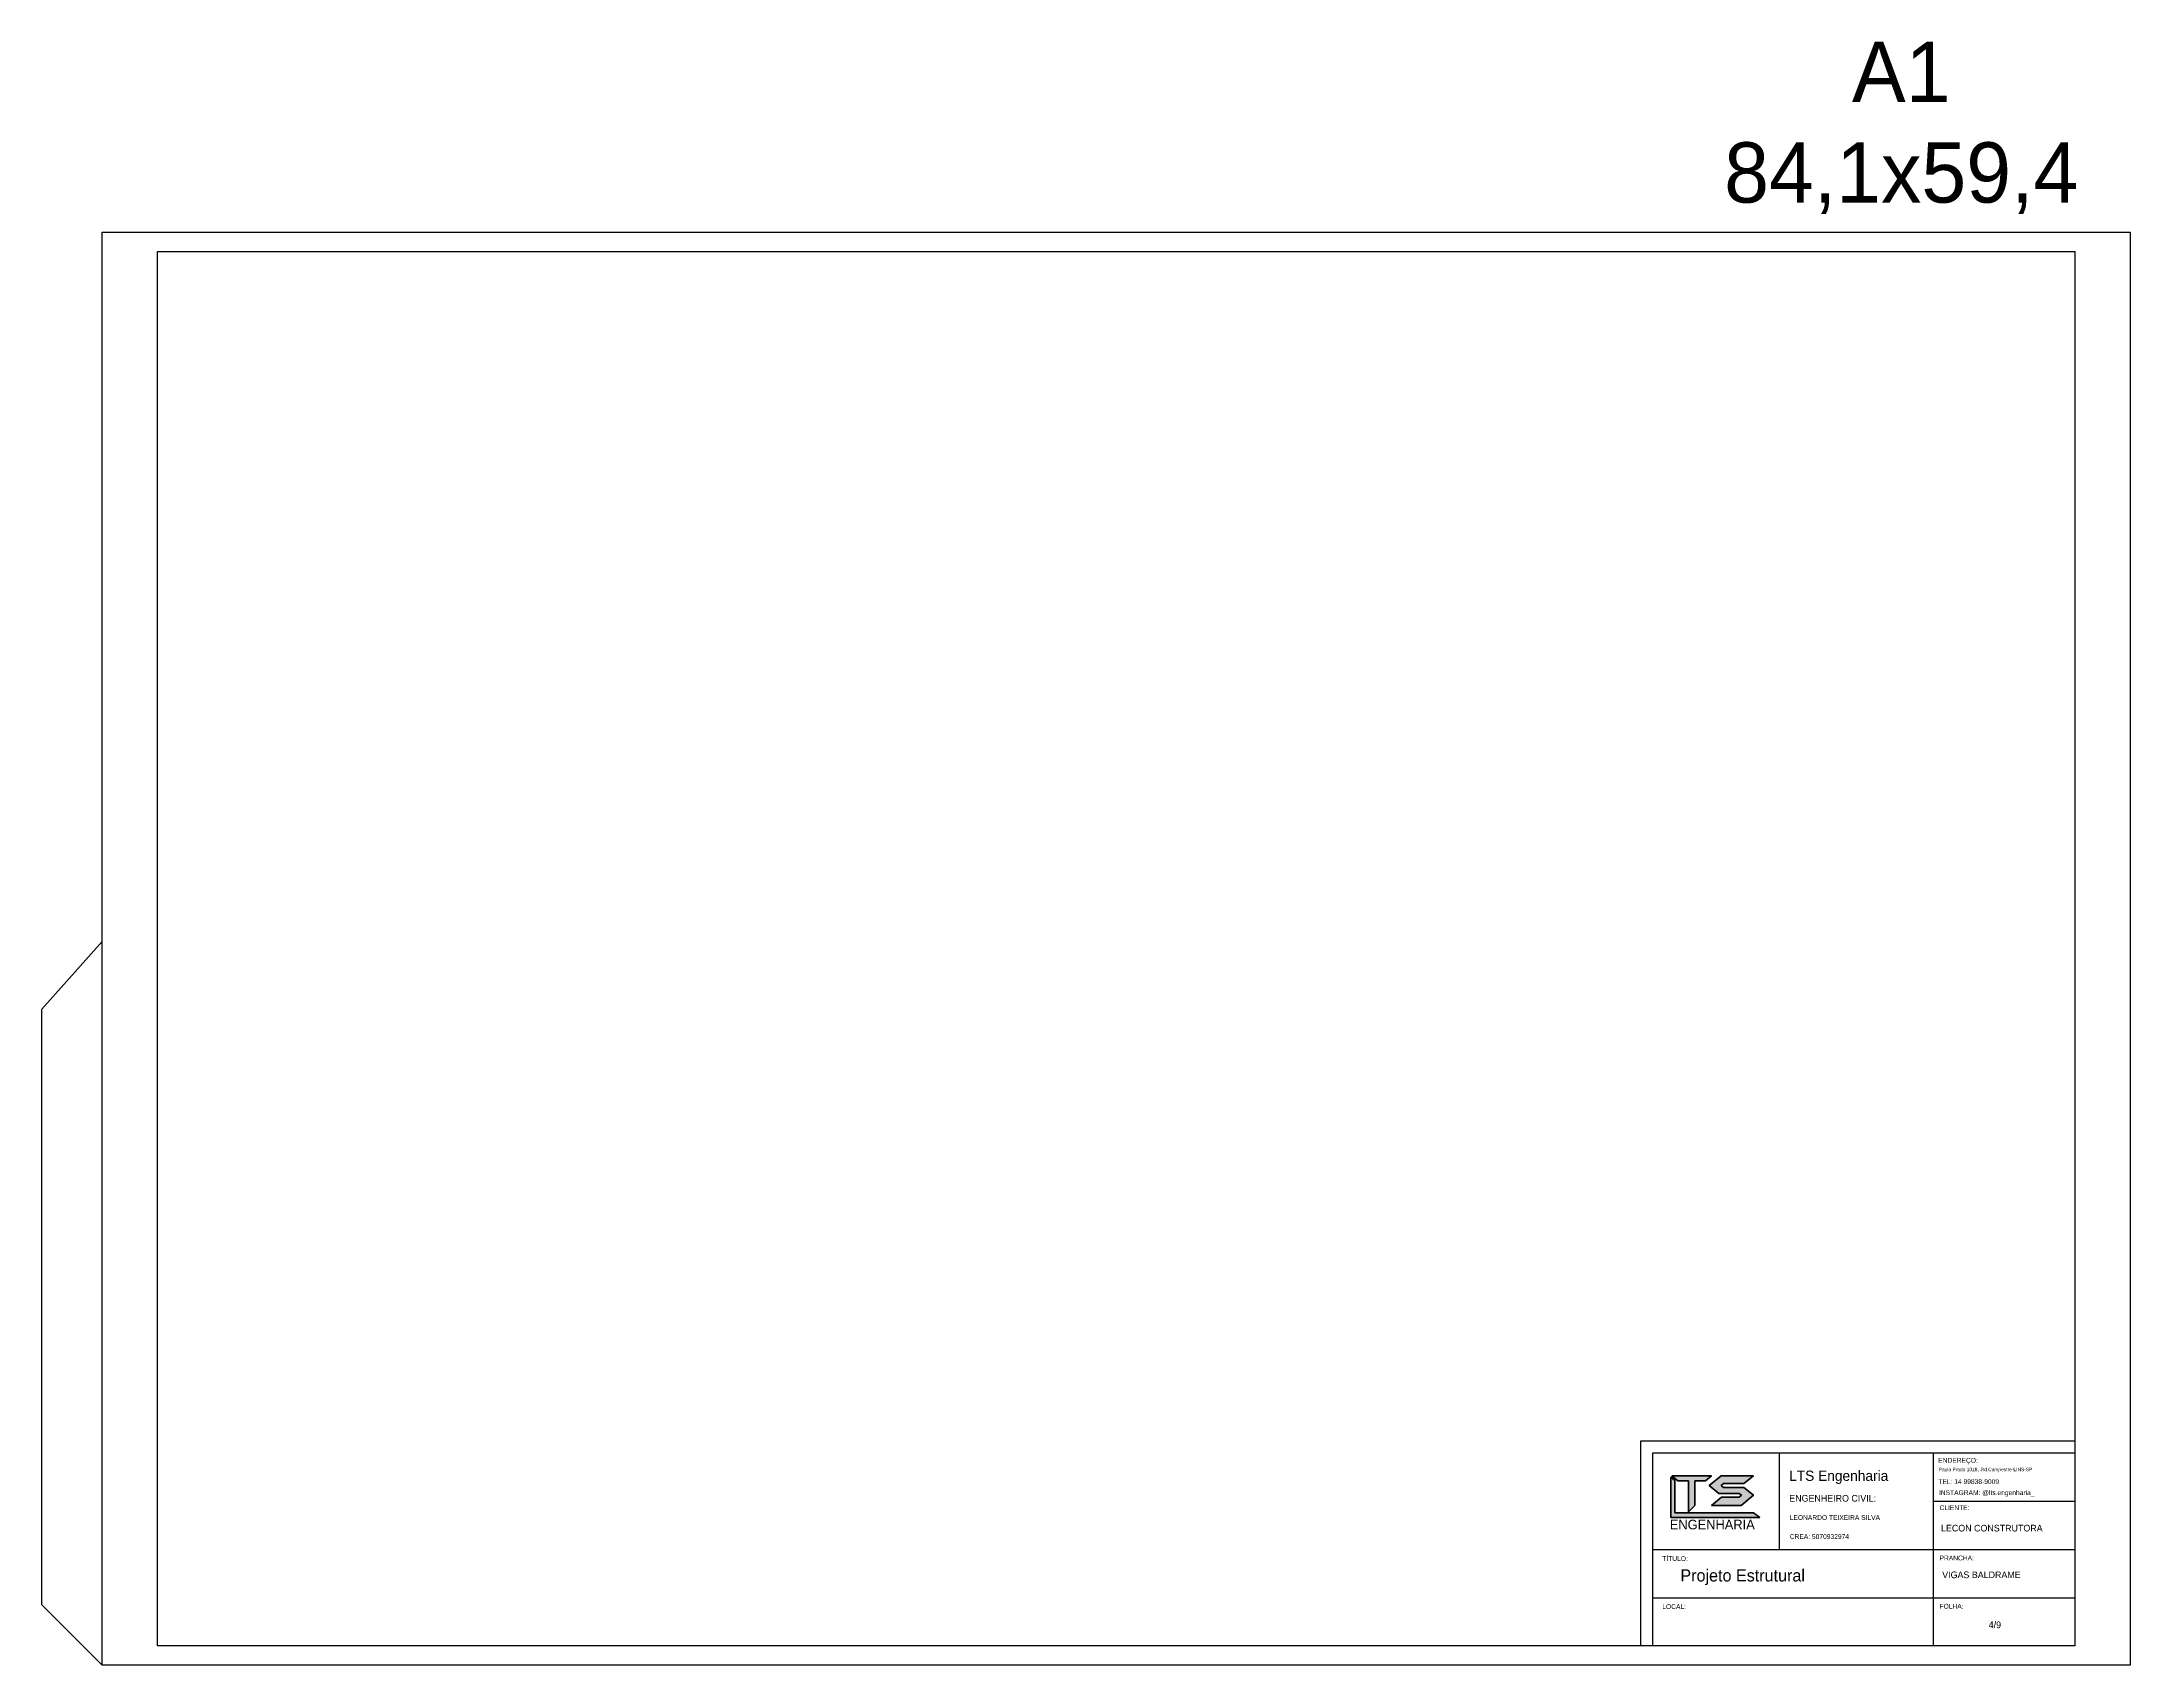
# Model space of a CAD drawing. Header units: millimetres. Extents: x -34 to 951, y -76 to 463.
# Drawn here: x 153.5 to 240.1, y 276.3 to 343.6 of the extents above; entities that cross this region are included whole.
import ezdxf

# ---------------------------------------------------------------- set-up
doc = ezdxf.new("R2010")
doc.units = ezdxf.units.MM
doc.header["$MEASUREMENT"] = 0

msp = doc.modelspace()

# ---------------------------------------------------------------- hatches: boundary and pattern name
h = msp.add_hatch(color=7)
h.dxf.hatch_style = 1
h.paths.add_polyline_path([(221.2174, 284.0016), (221.0498, 284.1357), (221.0498, 282.4601), (224.736, 282.4601), (224.4847, 282.6612), (221.2174, 282.6612)])
h.paths.add_polyline_path([(222.0467, 283.9893), (222.4823, 283.9893), (222.7337, 284.1904), (222.6499, 284.1904), (221.0916, 284.1904), (221.343, 283.9893), (221.7786, 283.9893), (221.7786, 282.6999), (222.0467, 282.968)])
h.paths.add_polyline_path([(223.239, 283.7076), (223.1381, 283.7883), (223.239, 283.869), (224.0829, 283.869), (224.4847, 284.1904), (223.1381, 284.1904), (222.6355, 283.7883), (223.0373, 283.4668), (223.8811, 283.4668), (223.982, 283.3861), (223.8811, 283.3054), (223.1555, 283.3054), (222.7337, 282.968), (223.962, 282.968), (224.4847, 283.3861), (224.0829, 283.7076)])

# ---------------------------------------------------------------- linework, layer by layer
at = {"color": 7}
for p, q in [((156.0006, 276.3426), (156.0006, 335.7426)), ((156.0006, 335.7426), (240.1006, 335.7426)), ((240.1006, 335.7426), (240.1006, 276.3426)), ((158.3006, 277.1426), (158.3006, 334.9426)), ((158.3006, 334.9426), (237.8006, 334.9426)), ((237.8006, 334.9426), (237.8006, 277.6426)), ((153.5006, 303.5426), (156.0006, 306.3426)), ((153.5006, 278.8426), (153.5006, 303.5426)), ((219.8006, 285.6426), (237.8006, 285.6426)), ((219.8006, 285.1426), (219.8006, 285.6426)), ((219.8006, 277.1426), (219.8006, 285.1426)), ((220.3006, 277.1426), (220.3006, 285.1426)), ((220.3006, 285.1426), (237.8006, 285.1426)), ((225.5506, 281.1426), (225.5506, 285.1426)), ((231.9345, 285.1426), (231.9345, 277.1426)), ((237.8006, 285.1426), (237.8006, 277.1426)), ((221.0498, 284.1357), (221.0498, 282.4601)), ((221.2174, 284.0016), (221.0498, 284.1357)), ((221.0498, 284.1357), (221.0498, 282.4601)), ((221.0916, 284.1904), (221.343, 283.9893)), ((222.7337, 284.1904), (221.0916, 284.1904)), ((222.4823, 283.9893), (222.7337, 284.1904)), ((223.1381, 284.1904), (222.6355, 283.7883)), ((224.4847, 284.1904), (223.1381, 284.1904)), ((224.0829, 283.869), (224.4847, 284.1904)), ((221.2174, 282.6612), (221.2174, 284.0016)), ((221.343, 283.9893), (221.7786, 283.9893)), ((221.7786, 283.9893), (221.7786, 282.6999)), ((222.0467, 282.968), (222.0467, 283.9893)), ((222.0467, 283.9893), (222.4823, 283.9893)), ((222.6355, 283.7883), (223.0373, 283.4668)), ((223.1555, 283.3054), (222.7337, 282.968)), ((223.0373, 283.4668), (223.8811, 283.4668)), ((223.1381, 283.7883), (223.239, 283.869)), ((223.239, 283.7076), (223.1381, 283.7883)), ((223.8811, 283.3054), (223.1555, 283.3054)), ((223.239, 283.869), (224.0829, 283.869)), ((224.0829, 283.7076), (223.239, 283.7076)), ((223.8811, 283.4668), (223.982, 283.3861)), ((223.982, 283.3861), (223.8811, 283.3054)), ((223.962, 282.968), (224.4847, 283.3861)), ((224.4847, 283.3861), (224.0829, 283.7076)), ((221.0498, 282.4601), (224.736, 282.4601)), ((224.4847, 282.6612), (221.2174, 282.6612)), ((221.7786, 282.6999), (222.0467, 282.968)), ((222.7337, 282.968), (223.962, 282.968)), ((224.736, 282.4601), (224.4847, 282.6612)), ((231.9345, 283.1426), (237.8006, 283.1426)), ((220.3006, 281.1426), (237.8006, 281.1426)), ((220.3006, 279.1426), (237.8006, 279.1426)), ((156.0006, 276.3426), (153.5006, 278.8426)), ((237.8006, 277.1426), (158.3006, 277.1426)), ((237.8006, 277.1426), (220.3006, 277.1426)), ((237.8006, 277.1426), (220.3006, 277.1426)), ((240.1006, 276.3426), (156.0006, 276.3426))]:
    msp.add_line(p, q, dxfattribs=at)
for points in [[(221.2174, 282.6612), (224.4847, 282.6612), (224.736, 282.4601), (221.0498, 282.4601), (221.0498, 284.1357), (221.2174, 284.0016)], [(221.0498, 282.4601), (224.736, 282.4601), (224.4847, 282.6612), (221.2174, 282.6612), (221.2174, 284.0016), (221.0498, 284.1357)], [(221.7786, 283.9893), (221.343, 283.9893), (221.0916, 284.1904), (222.6499, 284.1904), (222.7337, 284.1904), (222.4823, 283.9893), (222.0467, 283.9893), (222.0467, 282.968), (221.7786, 282.6999)], [(221.343, 283.9893), (221.7786, 283.9893), (221.7786, 282.6999), (222.0467, 282.968), (222.0467, 283.9893), (222.4823, 283.9893), (222.7337, 284.1904), (221.0916, 284.1904)], [(223.1381, 283.7883), (223.239, 283.869), (224.0829, 283.869), (224.4847, 284.1904), (223.1381, 284.1904), (222.6355, 283.7883), (223.0373, 283.4668), (223.8811, 283.4668), (223.982, 283.3861), (223.8811, 283.3054), (223.1555, 283.3054), (222.7337, 282.968), (223.962, 282.968), (224.4847, 283.3861), (224.0829, 283.7076), (223.239, 283.7076), (224.0829, 283.7076), (224.4847, 283.3861), (223.962, 282.968), (222.7337, 282.968), (223.1555, 283.3054), (223.8811, 283.3054), (223.982, 283.3861), (223.8811, 283.4668), (223.0373, 283.4668), (222.6355, 283.7883), (223.1381, 284.1904), (224.4847, 284.1904), (224.0829, 283.869), (223.239, 283.869), (223.1381, 283.7883), (223.239, 283.7076)]]:
    msp.add_lwpolyline(points, close=True, dxfattribs=at)

# ---------------------------------------------------------------- texts
for s, height, p in [('ENDEREÇO:', 0.2, (232.1397, 284.7365)), ('LTS Engenharia', 0.425339, (225.957, 283.9851)), ('TEL: 14 99838-9009', 0.2, (232.1439, 283.8519)), ('Paulo Prado 1018, Jrd.Campestre-LINS-SP', 0.144994, (232.1628, 284.3846)), ('ENGENHEIRO CIVIL:', 0.275339, (225.9616, 283.1247)), ('INSTAGRAM: @lts.engenharia_', 0.2, (232.1684, 283.3952)), ('ENGENHARIA', 0.39848, (221.0076, 281.9748)), ('LEONARDO TEIXEIRA SILVA', 0.2, (225.9818, 282.3639)), ('CLIENTE:', 0.2, (232.194, 282.7716)), ('CREA: 5070932974', 0.2, (225.9828, 281.5768)), ('LECON CONSTRUTORA', 0.275339, (232.2543, 281.8867)), ('TÍTULO:', 0.2, (220.6974, 280.6638)), ('PRANCHA:', 0.2, (232.194, 280.6862)), ('Projeto Estrutural', 0.5, (221.4479, 279.8133)), ('VIGAS BALDRAME', 0.275339, (232.3043, 279.9516)), ('LOCAL:', 0.2, (220.6974, 278.674)), ('FOLHA:', 0.2, (232.194, 278.6869)), ('4/9', 0.27534, (234.2322, 277.8803))]:
    msp.add_text(s, height=height, dxfattribs=at).set_placement(p)
at = {"color": 7, "insert": (221.4134, 343.6376), "char_height": 2.5, "attachment_point": 1}
msp.add_mtext_dynamic_manual_height_columns('\\pxqc;A1\\P84,1x59,4', width=18.384127, gutter_width=12.5, heights=[0], dxfattribs=at)

doc.saveas('drawing.dxf')
